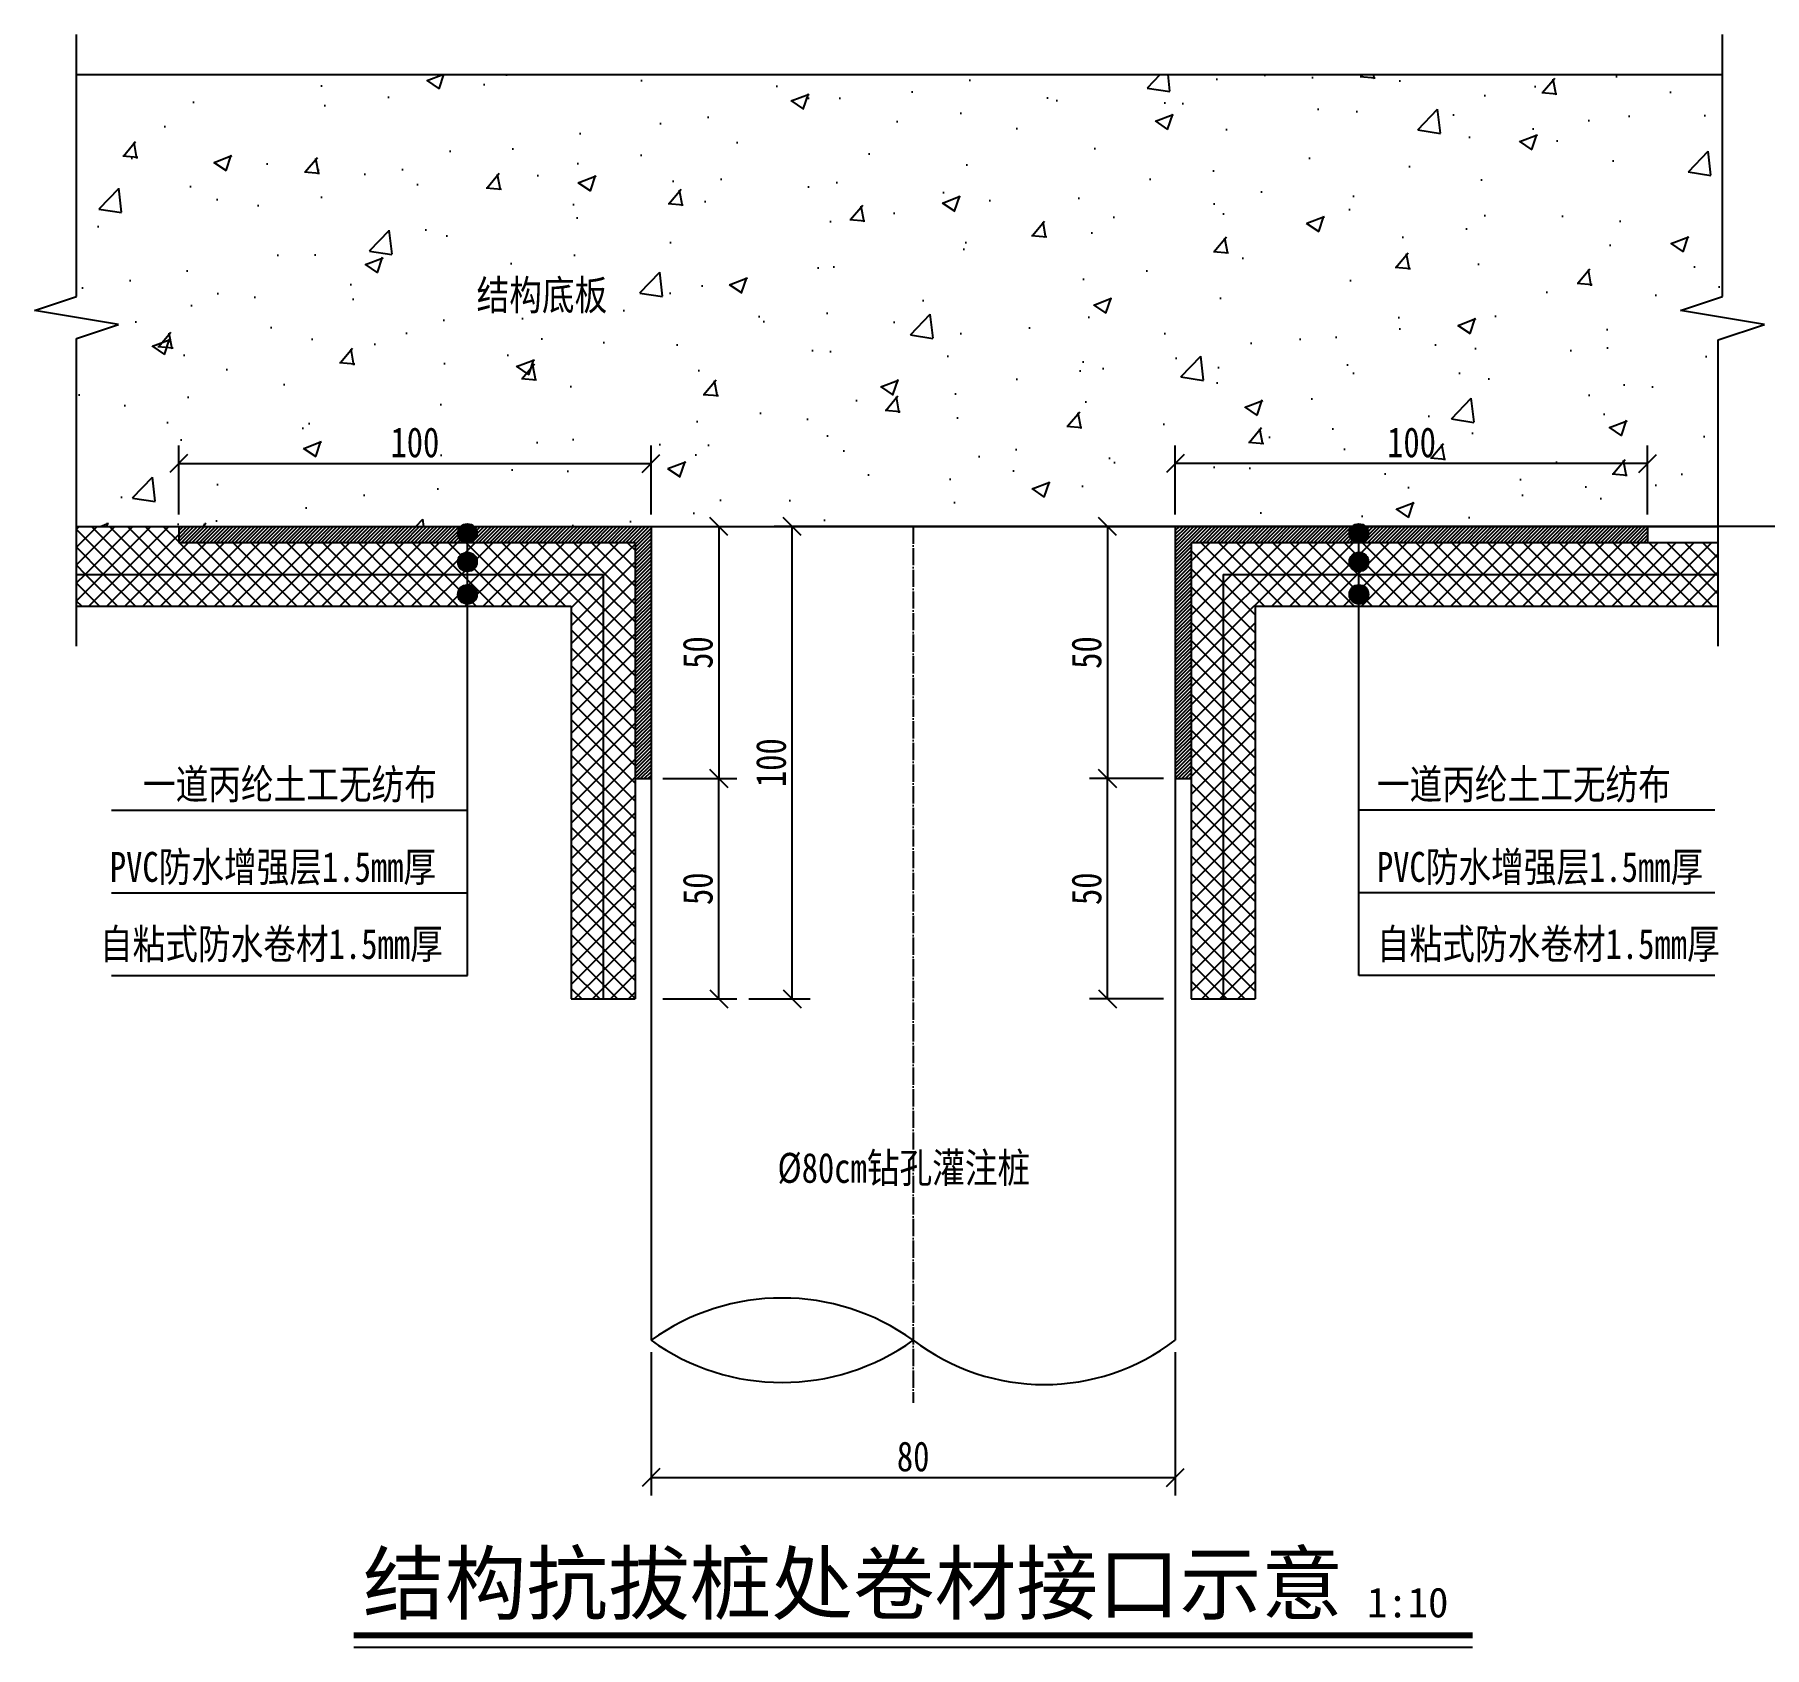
# Model space of a CAD drawing. Header units: millimetres. Extents: x 9472 to 214973, y -2225 to 23593.
# Drawn here: x 15034 to 17201, y -2225 to -206 of the extents above; entities that cross this region are included whole.
import ezdxf

# ---------------------------------------------------------------- set-up
doc = ezdxf.new("R2010")
doc.units = ezdxf.units.MM
doc.header["$LTSCALE"] = 0.3
doc.header["$MEASUREMENT"] = 0
doc.linetypes.add('ACAD_ISO04W100', pattern=[30, 24, -3, 0, -3])
for name, color, linetype in [('DIM', 3, 'Continuous'), ('文字', 7, 'Continuous'), ('标注', 7, 'Continuous'), ('点划线', 6, 'ACAD_ISO04W100')]:
    doc.layers.add(name, color=color, linetype=linetype)
doc.styles.add('宋体', font='SimSun.ttf', dxfattribs={"width": 0.8})
doc.styles.add('楷体', font='SIMKAI.TTF')
doc.dimstyles.new('结构75', dxfattribs={"dimscale": 15, "dimtxt": 2.5, "dimasz": 1.5, "dimexe": 1.5, "dimexo": 1, "dimgap": 0.5, "dimtad": 1, "dimdec": 1, "dimlfac": 0.05, "dimdsep": 46, "dimtxsty": '宋体', "dimblk": 'ARCHTICK', "dimcen": 0.09, "dimclrd": 256, "dimclre": 256, "dimclrt": 7, "dimaunit": 1, "dimadec": 3, "dimazin": 0, "dimtfac": 1, "dimtdec": 1, "dimtix": 1, "dimtofl": 0, "dimtmove": 2, "dimatfit": 3, "dimldrblk": 'ARCHTICK', "dimfxl": 0, "dimtolj": 1, "dimtzin": 0, "dimarcsym": 0})
pattern_1 = [(45, (-199058.688, 118713.267), (-11.2253202, 11.2253202), []), (135, (-199058.688, 118713.267), (-11.2253202, -11.2253202), [])]

msp = doc.modelspace()

# ---------------------------------------------------------------- texts
at = {"color": 7, "ltscale": 100, "style": '宋体', "width": 0.8}
for s, p in [('结构底板', (15588.1, -550.73)), ('一道丙纶土工无纺布', (15170.13, -1163.27)), ('一道丙纶土工无纺布', (16715.9, -1163.27)), ('PVC防水增强层1.5mm厚', (15128.63, -1266.75)), ('PVC防水增强层1.5mm厚', (16715.9, -1266.75)), ('自粘式防水卷材1.5mm厚', (15116.29, -1363.23)), ('自粘式防水卷材1.5mm厚', (16715.9, -1363.23)), ('%%C80cm钻孔灌注桩', (15965.07, -1643.62))]:
    msp.add_text(s, height=37.5, dxfattribs=at).set_placement(p)
at = {"style": '楷体'}
msp.add_text('结构抗拔桩处卷材接口示意', height=75, dxfattribs=at).set_placement((15445.85, -2182.73))
at = {"layer": '文字', "style": '楷体'}
msp.add_text(' 1:10', height=37.5, dxfattribs=at).set_placement((16677.98, -2187.84))

# ---------------------------------------------------------------- blocks, each defined once
blk = doc.blocks.new('_ARCHTICK')
at = {"layer": 'DIM', "color": 4, "linetype": 'ByBlock'}
blk.add_line((-0.5, -0.5), (0.5, 0.5), dxfattribs=at)
blk = doc.blocks.new('*D16')
at = {"layer": 'Defpoints', "color": 0}
for p in [(15806.6, -742.9), (15214.9, -821.7), (15806.6, -821.7)]:
    blk.add_point(p, dxfattribs=at)
at = {"layer": '标注', "lineweight": -2}
for p, q in [((15214.9, -806.7), (15214.9, -720.4)), ((15806.6, -806.7), (15806.6, -720.4)), ((15214.9, -742.9), (15806.6, -742.9))]:
    blk.add_line(p, q, dxfattribs=at)
at = {"layer": '标注', "lineweight": -2, "xscale": 22.5, "yscale": 22.5, "zscale": 22.5, "rotation": 180}
blk.add_blockref('_ARCHTICK', (15214.9, -742.9), dxfattribs=at)
at = {"layer": '标注', "lineweight": -2, "xscale": 22.5, "yscale": 22.5, "zscale": 22.5}
blk.add_blockref('_ARCHTICK', (15806.6, -742.9), dxfattribs=at)
at = {"layer": '标注', "color": 7, "insert": (15510.8, -716.6), "char_height": 37.5, "attachment_point": 5, "style": '宋体'}
blk.add_mtext('\\A1;100', dxfattribs=at)
blk = doc.blocks.new('*D17')
at = {"layer": 'Defpoints', "color": 0}
for p in [(15806.6, -821.7), (15806.6, -1137.5), (15891.5, -1137.5)]:
    blk.add_point(p, dxfattribs=at)
at = {"layer": '标注', "lineweight": -2}
for p, q in [((15821.6, -821.7), (15914, -821.7)), ((15891.5, -821.7), (15891.5, -1137.5)), ((15821.6, -1137.5), (15914, -1137.5))]:
    blk.add_line(p, q, dxfattribs=at)
at = {"layer": '标注', "lineweight": -2, "xscale": 22.5, "yscale": 22.5, "zscale": 22.5}
for p, rotation in [((15891.5, -821.7), 90), ((15891.5, -1137.5), 270)]:
    blk.add_blockref('_ARCHTICK', p, dxfattribs=dict(at, rotation=rotation))
at = {"layer": '标注', "color": 7, "insert": (15865.3, -979.6), "char_height": 37.5, "attachment_point": 5, "rotation": 90, "style": '宋体'}
blk.add_mtext('\\A1;50', dxfattribs=at)
blk = doc.blocks.new('*D12')
at = {"layer": 'Defpoints', "color": 0}
for p in [(15806.6, -1137.5), (15891.5, -1137.5), (15806.6, -1413.4)]:
    blk.add_point(p, dxfattribs=at)
at = {"layer": '标注', "lineweight": -2}
for p, q in [((15821.6, -1137.5), (15914, -1137.5)), ((15891.5, -1413.4), (15891.5, -1137.5)), ((15821.6, -1413.4), (15914, -1413.4))]:
    blk.add_line(p, q, dxfattribs=at)
at = {"layer": '标注', "lineweight": -2, "xscale": 22.5, "yscale": 22.5, "zscale": 22.5}
for p, rotation in [((15891.5, -1137.5), 90), ((15891.5, -1413.4), 270)]:
    blk.add_blockref('_ARCHTICK', p, dxfattribs=dict(at, rotation=rotation))
at = {"layer": '标注', "color": 7, "insert": (15865.3, -1275.4), "char_height": 37.5, "attachment_point": 5, "rotation": 90, "style": '宋体'}
blk.add_mtext('\\A1;50', dxfattribs=at)
blk = doc.blocks.new('*D13')
at = {"layer": 'Defpoints', "color": 0}
for p in [(16463.4, -742.9), (16463.4, -821.7), (17055.1, -821.7)]:
    blk.add_point(p, dxfattribs=at)
at = {"layer": '标注', "lineweight": -2}
for p, q in [((16463.4, -806.7), (16463.4, -720.4)), ((17055.1, -806.7), (17055.1, -720.4)), ((17055.1, -742.9), (16463.4, -742.9))]:
    blk.add_line(p, q, dxfattribs=at)
at = {"layer": '标注', "lineweight": -2, "xscale": 22.5, "yscale": 22.5, "zscale": 22.5, "rotation": 180}
blk.add_blockref('_ARCHTICK', (16463.4, -742.9), dxfattribs=at)
at = {"layer": '标注', "lineweight": -2, "xscale": 22.5, "yscale": 22.5, "zscale": 22.5}
blk.add_blockref('_ARCHTICK', (17055.1, -742.9), dxfattribs=at)
at = {"layer": '标注', "color": 7, "insert": (16759.3, -716.6), "char_height": 37.5, "attachment_point": 5, "style": '宋体'}
blk.add_mtext('\\A1;100', dxfattribs=at)
blk = doc.blocks.new('*D14')
at = {"layer": 'Defpoints', "color": 0}
for p in [(16463.4, -821.7), (16378.5, -1137.5), (16463.4, -1137.5)]:
    blk.add_point(p, dxfattribs=at)
at = {"layer": '标注', "lineweight": -2}
for p, q in [((16448.4, -821.7), (16356, -821.7)), ((16378.5, -821.7), (16378.5, -1137.5)), ((16448.4, -1137.5), (16356, -1137.5))]:
    blk.add_line(p, q, dxfattribs=at)
at = {"layer": '标注', "lineweight": -2, "xscale": 22.5, "yscale": 22.5, "zscale": 22.5}
for p, rotation in [((16378.5, -821.7), 90), ((16378.5, -1137.5), 270)]:
    blk.add_blockref('_ARCHTICK', p, dxfattribs=dict(at, rotation=rotation))
at = {"layer": '标注', "color": 7, "insert": (16352.3, -979.6), "char_height": 37.5, "attachment_point": 5, "rotation": 90, "style": '宋体'}
blk.add_mtext('\\A1;50', dxfattribs=at)
blk = doc.blocks.new('*D15')
at = {"layer": 'Defpoints', "color": 0}
for p in [(16378.5, -1137.5), (16463.4, -1137.5), (16463.4, -1413.4)]:
    blk.add_point(p, dxfattribs=at)
at = {"layer": '标注', "lineweight": -2}
for p, q in [((16448.4, -1137.5), (16356, -1137.5)), ((16378.5, -1413.4), (16378.5, -1137.5)), ((16448.4, -1413.4), (16356, -1413.4))]:
    blk.add_line(p, q, dxfattribs=at)
at = {"layer": '标注', "lineweight": -2, "xscale": 22.5, "yscale": 22.5, "zscale": 22.5}
for p, rotation in [((16378.5, -1137.5), 90), ((16378.5, -1413.4), 270)]:
    blk.add_blockref('_ARCHTICK', p, dxfattribs=dict(at, rotation=rotation))
at = {"layer": '标注', "color": 7, "insert": (16352.3, -1275.4), "char_height": 37.5, "attachment_point": 5, "rotation": 90, "style": '宋体'}
blk.add_mtext('\\A1;50', dxfattribs=at)
blk = doc.blocks.new('*D19')
at = {"layer": 'Defpoints', "color": 0}
for p in [(15806.6, -1840.8), (16463.4, -1840.8), (16463.4, -2012.7)]:
    blk.add_point(p, dxfattribs=at)
at = {"layer": '标注', "lineweight": -2}
for p, q in [((15806.6, -1855.8), (15806.6, -2035.2)), ((16463.4, -1855.8), (16463.4, -2035.2)), ((15806.6, -2012.7), (16463.4, -2012.7))]:
    blk.add_line(p, q, dxfattribs=at)
at = {"layer": '标注', "lineweight": -2, "xscale": 22.5, "yscale": 22.5, "zscale": 22.5, "rotation": 180}
blk.add_blockref('_ARCHTICK', (15806.6, -2012.7), dxfattribs=at)
at = {"layer": '标注', "lineweight": -2, "xscale": 22.5, "yscale": 22.5, "zscale": 22.5}
blk.add_blockref('_ARCHTICK', (16463.4, -2012.7), dxfattribs=at)
at = {"layer": '标注', "color": 7, "insert": (16135, -1986.5), "char_height": 37.5, "attachment_point": 5, "style": '宋体'}
blk.add_mtext('\\A1;80', dxfattribs=at)
blk = doc.blocks.new('*D18')
at = {"layer": 'Defpoints', "color": 0}
for p in [(15983.3, -821.7), (214972.7, -821.7), (15914, -1413.4)]:
    blk.add_point(p, dxfattribs=at)
at = {"layer": '标注', "lineweight": -2}
for p, q in [((214957.7, -821.7), (15960.8, -821.7)), ((15983.3, -1413.4), (15983.3, -821.7)), ((15929, -1413.4), (16005.8, -1413.4))]:
    blk.add_line(p, q, dxfattribs=at)
at = {"layer": '标注', "lineweight": -2, "xscale": 22.5, "yscale": 22.5, "zscale": 22.5}
for p, rotation in [((15983.3, -821.7), 90), ((15983.3, -1413.4), 270)]:
    blk.add_blockref('_ARCHTICK', p, dxfattribs=dict(at, rotation=rotation))
at = {"layer": '标注', "color": 7, "insert": (15957.1, -1117.5), "char_height": 37.5, "attachment_point": 5, "rotation": 90, "style": '宋体'}
blk.add_mtext('\\A1;100', dxfattribs=at)

# ---------------------------------------------------------------- dimensions: what is measured, and where the dimension line sits
at = {"layer": '标注'}
for base, p1, p2, text, picture, middle in [((15806.62, -742.88), (15214.93, -821.68), (15806.62, -821.68), '100', '*D16', (15510.77, -716.63)), ((16463.41, -2012.71), (15806.62, -1840.76), (16463.41, -1840.76), '80', '*D19', (16135.01, -1986.46))]:
    dim = msp.add_linear_dim(base=base, p1=p1, p2=p2, text=text, dimstyle='结构75', dxfattribs=at)
    dim.commit()
    dim.dimension.update_dxf_attribs({"geometry": picture, "text_midpoint": middle})
for base, p1, p2, angle, text, picture, middle in [((16463.41, -742.88), (17055.1, -821.68), (16463.41, -821.68), 180, '100', '*D13', (16759.25, -716.63)), ((15891.52, -1137.53), (15806.62, -821.68), (15806.62, -1137.53), 90, '50', '*D17', (15865.27, -979.6)), ((15983.35, -821.68), (15914.02, -1413.37), (214972.71, -821.68), 90, '100', '*D18', (15957.1, -1117.53)), ((16378.51, -1137.53), (16463.41, -821.68), (16463.41, -1137.53), 90, '50', '*D14', (16352.26, -979.6)), ((15891.52, -1137.53), (15806.62, -1413.37), (15806.62, -1137.53), 270, '50', '*D12', (15865.27, -1275.45)), ((16378.51, -1137.53), (16463.41, -1413.37), (16463.41, -1137.53), 270, '50', '*D15', (16352.26, -1275.45))]:
    dim = msp.add_linear_dim(base=base, p1=p1, p2=p2, angle=angle, text=text, dimstyle='结构75', dxfattribs=at)
    dim.commit()
    dim.dimension.update_dxf_attribs({"geometry": picture, "text_midpoint": middle})

# ---------------------------------------------------------------- hatches: boundary and pattern name
h = msp.add_hatch()
h.set_pattern_fill('AR-CONC', color=9, scale=1.25, style=0)
h.set_pattern_definition([(50, (-199058.69, 118713.27), (227.73084, -19.92386), [23.8125, -261.9375]), (355, (-199058.69, 118713.27), (-44.05353, 238.8208), [19.05, -209.55]), (100.451, (-199039.7, 118711.6), (183.67813, 218.89586), [20.2375, -222.6125]), (46.1842, (-199058.7, 118776.77), (338.8488, -52.5529), [35.71875, -392.90625]), (96.6356, (-199030.45, 118772.4), (296.7553, 309.28194), [30.35625, -333.91875]), (351.184, (-199058.7, 118776.77), (296.75576, 309.2814), [28.575, -314.325]), (21, (-199026.94, 118760.9), (189.5186, -127.8319), [23.8125, -261.9375]), (326, (-199026.94, 118760.9), (77.25254, 230.23496), [19.05, -209.55]), (71.4514, (-199011.14, 118750.24), (266.77061, 102.40357), [20.2375, -222.6125]), (37.5, (-199058.69, 118713.27), (3.860754, 105.693799), [0, -207.01, 0, -212.725, 0, -210.34375]), (7.5, (-199058.69, 118713.27), (83.52458, 125.22572), [0, -121.285, 0, -202.2475, 0, -80.16875]), (327.5, (-199129.49, 118713.27), (169.488244, -7.16093), [0, -79.375, 0, -247.65, 0, -328.6125]), (317.5, (-199161.24, 118713.27), (185.16148, 31.78311), [0, -103.1875, 0, -164.465, 0, -233.3625])])
h.paths.add_polyline_path([(15086.92, -255.79), (15086.92, -533.69), (15034.42, -551.19), (15139.42, -568.69), (15086.92, -586.19), (15086.92, -821.68), (15568.41, -821.68, -0.3938584), (15584.78, -821.68), (16685.25, -821.68, -0.3938584), (16701.62, -821.68), (17143.63, -821.68), (17143.63, -587.93), (17201.35, -568.69), (17096.35, -551.19), (17148.85, -533.69), (17148.85, -255.79)])
h = msp.add_hatch()
h.set_pattern_fill('ANSI37', color=256, scale=5, style=0)
h.set_pattern_definition(pattern_1)
h.paths.add_polyline_path([(15214.93, -841.68), (15214.93, -821.68), (15086.92, -821.68), (15086.92, -881.68), (15746.62, -881.68), (15746.62, -1413.37), (15786.62, -1413.37), (15786.62, -841.68)])
h.paths.add_polyline_path([(16483.41, -841.68), (16483.41, -1413.37), (16523.41, -1413.37), (16523.41, -881.68), (17143.63, -881.68), (17143.63, -841.68)])
h.paths.add_polyline_path([(17143.63, -921.68), (17143.63, -881.68), (16523.41, -881.68), (16523.41, -1413.37), (16563.41, -1413.37), (16563.41, -921.68)], flags=17)
h = msp.add_hatch()
h.set_pattern_fill('ANSI31', style=0)
h.set_pattern_definition([(45, (-199058.688, 118713.2675), (-2.24506403, 2.24506403), [])])
h.paths.add_polyline_path([(15214.93, -821.68), (15214.93, -841.68), (15786.62, -841.68), (15786.62, -1137.53), (15806.62, -1137.53), (15806.62, -821.68)])
h.paths.add_polyline_path([(17055.1, -841.68), (17055.1, -821.68), (16463.41, -821.68), (16463.41, -1137.53), (16483.41, -1137.53), (16483.41, -841.68)])
h = msp.add_hatch(color=256)
edge = h.paths.add_edge_path()
edge.add_arc((15576.59, -830.46), 12, 0, 360)
h = msp.add_hatch(color=256)
edge = h.paths.add_edge_path()
edge.add_arc((16693.43, -830.46), 12, 0, 360)
h = msp.add_hatch(color=256)
edge = h.paths.add_edge_path()
edge.add_arc((15576.59, -866.1), 12, 0, 360)
h = msp.add_hatch(color=256)
edge = h.paths.add_edge_path()
edge.add_arc((16693.43, -866.1), 12, 0, 360)
h = msp.add_hatch()
h.set_pattern_fill('ANSI37', color=256, scale=5, style=0)
h.set_pattern_definition(pattern_1)
h.paths.add_polyline_path([(15706.62, -921.68), (15706.62, -1413.37), (15746.62, -1413.37), (15746.62, -881.68), (15086.92, -881.68), (15086.92, -921.68)])
h = msp.add_hatch(color=256)
edge = h.paths.add_edge_path()
edge.add_arc((15576.59, -906.82), 12, 0, 360)
h = msp.add_hatch(color=256)
edge = h.paths.add_edge_path()
edge.add_arc((16693.43, -906.82), 12, 0, 360)

# ---------------------------------------------------------------- linework, layer by layer
at = {"color": 3}
for p, q in [((15086.92, -533.69), (15086.92, -205.79)), ((17148.85, -533.69), (17148.85, -205.79)), ((15034.42, -551.19), (15086.92, -533.69)), ((17096.35, -551.19), (17148.85, -533.69)), ((15139.42, -568.69), (15034.42, -551.19)), ((17201.35, -568.69), (17096.35, -551.19)), ((15086.92, -586.19), (15139.42, -568.69)), ((17143.63, -587.93), (17201.35, -568.69)), ((15086.92, -971.68), (15086.92, -586.19)), ((17143.63, -971.68), (17143.63, -587.93))]:
    msp.add_line(p, q, dxfattribs=at)
at = {"color": 7}
for p, q in [((15086.92, -255.79), (17148.85, -255.79)), ((15086.92, -821.68), (17143.63, -821.68)), ((15576.59, -1383.96), (15576.59, -818.46)), ((15806.62, -821.68), (15806.62, -1840.76)), ((16463.41, -821.68), (16463.41, -1840.76)), ((16693.43, -1383.96), (16693.43, -818.46))]:
    msp.add_line(p, q, dxfattribs=at)
at = {"color": 6}
for p, q in [((15214.93, -821.68), (15214.93, -841.68)), ((17055.1, -821.68), (17055.1, -841.68)), ((15214.93, -841.68), (15786.62, -841.68)), ((15786.62, -841.68), (15786.62, -1413.37)), ((16483.41, -841.68), (17143.63, -841.68)), ((16483.41, -841.68), (16483.41, -1413.37)), ((15086.92, -881.68), (15746.62, -881.68)), ((15746.62, -881.68), (15746.62, -1413.37)), ((16523.41, -881.68), (17143.63, -881.68)), ((16523.41, -881.68), (17143.63, -881.68)), ((16523.41, -881.68), (16523.41, -1413.37)), ((15086.92, -921.68), (15706.62, -921.68)), ((15706.62, -921.68), (15706.62, -1413.37)), ((16563.41, -921.68), (17143.63, -921.68)), ((16563.41, -921.68), (16563.41, -1413.37)), ((15786.62, -1137.53), (15806.62, -1137.53)), ((16463.41, -1137.53), (16483.41, -1137.53)), ((15706.62, -1413.37), (15786.62, -1413.37)), ((16483.41, -1413.37), (16563.41, -1413.37))]:
    msp.add_line(p, q, dxfattribs=at)
at = {"color": 7, "ltscale": 100}
for p, q in [((15130.71, -1176.99), (15576.59, -1176.99)), ((17139.31, -1176.99), (16693.43, -1176.99)), ((15130.71, -1280.47), (15576.59, -1280.47)), ((17139.31, -1280.47), (16693.43, -1280.47)), ((15130.71, -1383.96), (15576.59, -1383.96)), ((17139.31, -1383.96), (16693.43, -1383.96))]:
    msp.add_line(p, q, dxfattribs=at)
for centre in [(15576.59, -830.46), (16693.43, -830.46), (15576.59, -866.1), (16693.43, -866.1), (15576.59, -906.82), (16693.43, -906.82)]:
    msp.add_circle(centre, 12)
at = {"color": 7}
for centre, radius, start, end in [((15970.81, -2069.24), 281.37, 54.29783, 125.70217), ((15970.81, -1612.27), 281.37, 234.29783, 305.70217), ((16299.21, -1625.58), 270.67, 232.65324, 307.34676)]:
    msp.add_arc(centre, radius, start, end, dxfattribs=at)
at = {"layer": '文字'}
msp.add_line((16835.82, -2225.39), (15434.2, -2225.39), dxfattribs=at)
at = {"layer": '文字', "const_width": 7.5}
msp.add_lwpolyline([(16835.82, -2210.39), (15434.2, -2210.39)], dxfattribs=at)
at = {"layer": '点划线', "linetype": 'ACAD_ISO04W100', "ltscale": 3}
msp.add_line((16135.01, -821.68), (16135.01, -1919.09), dxfattribs=at)

msp.set_redraw_order([(e.dxf.handle, doc.entitydb.next_handle()) for e in msp.query("TEXT MTEXT ATTDEF DIMENSION ARC_DIMENSION")])  # texts and dimensions are drawn at this point

doc.saveas('drawing.dxf')
